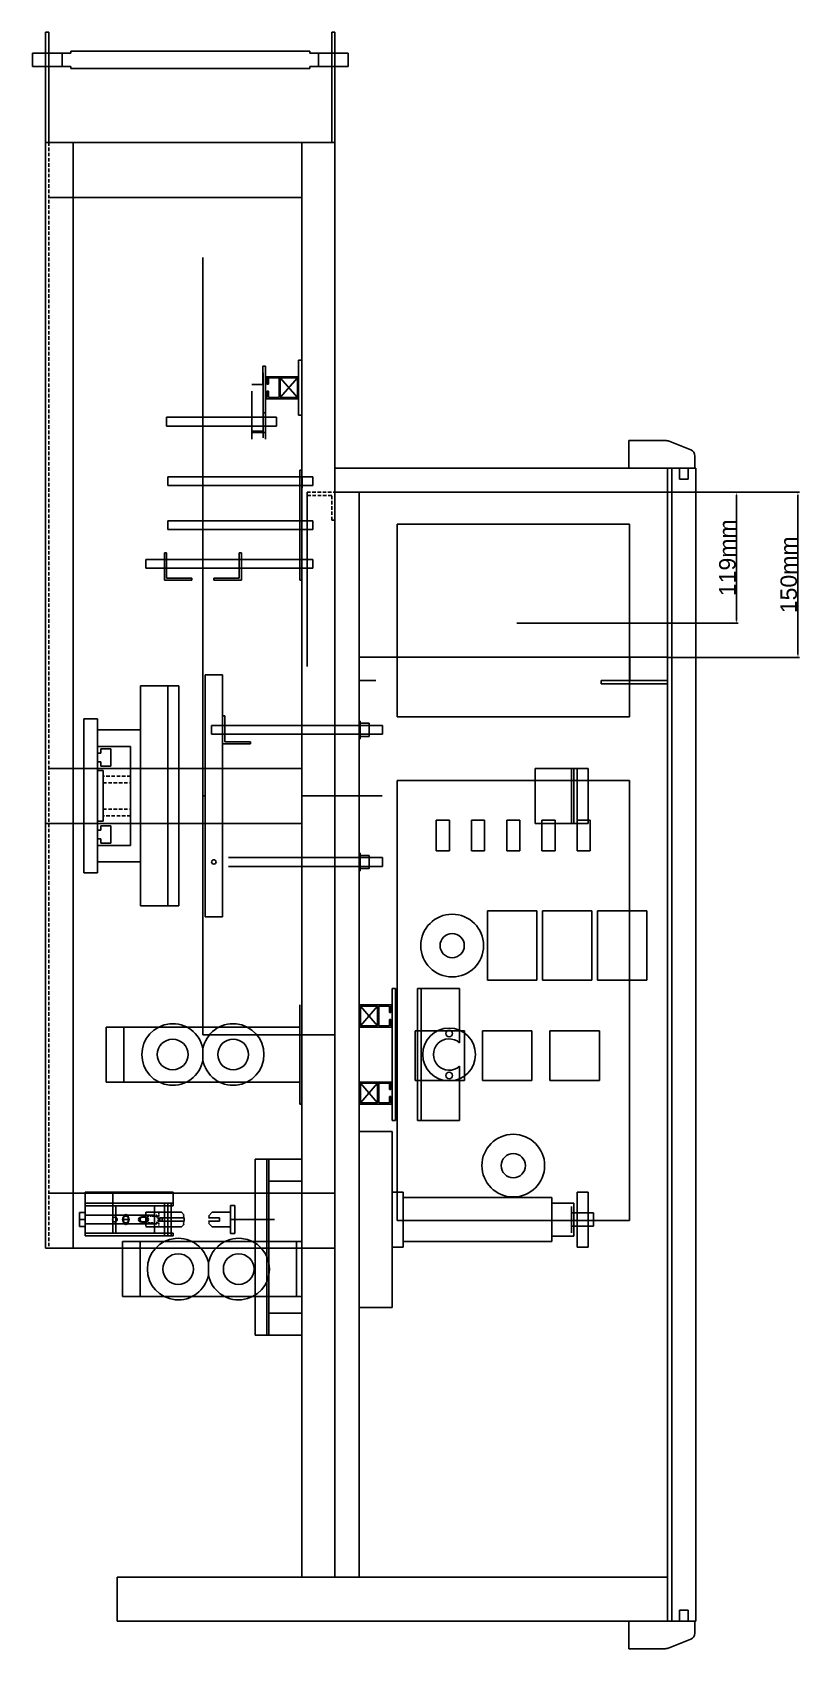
# Model space of a CAD drawing. Header units: centimetres. Extents: x -10816 to 16897, y 31630 to 109107.
# Drawn here: x -4072 to -3375, y 31630 to 33099 of the extents above; entities that cross this region are included whole.
import ezdxf

# ---------------------------------------------------------------- set-up
doc = ezdxf.new("R2010")
doc.units = ezdxf.units.CM
doc.header["$LTSCALE"] = 0.5
doc.linetypes.add('DASHED2', pattern=[9.525, 6.35, -3.175])
doc.linetypes.add('TRAZOS2', pattern=[9.525, 6.35, -3.175])
doc.styles.get("Standard").update_dxf_attribs({"font": 'arial.ttf'})
doc.dimstyles.new('ISO-25', dxfattribs={"dimtxt": 15, "dimasz": 2.5, "dimexe": 1.25, "dimexo": 0.625, "dimtad": 1, "dimtxsty": 'Standard', "dimcen": 2.5, "dimclrd": 1, "dimclre": 1, "dimadec": 0, "dimazin": 0, "dimtfac": 1, "dimtmove": 0, "dimatfit": 3, "dimfxl": 1, "dimarcsym": 0})

msp = doc.modelspace()

# ---------------------------------------------------------------- blocks, each defined once
blk = doc.blocks.new('*D118')
at = {"color": 1, "lineweight": -2, "transparency": 16777216}
for p, q in [((-3494.1, 32680.9), (-3374.8, 32680.9)), ((-3376.1, 32678.4), (-3376.1, 32533.4)), ((-3494.1, 32530.9), (-3374.8, 32530.9))]:
    blk.add_line(p, q, dxfattribs=at)
at = {"color": 1, "transparency": 16777216}
for points in [[(-3376.5, 32678.4), (-3375.7, 32678.4), (-3376.1, 32680.9)], [(-3376.5, 32533.4), (-3375.7, 32533.4), (-3376.1, 32530.9)]]:
    blk.add_solid(points, dxfattribs=at)
at = {"layer": 'Defpoints', "color": 0, "transparency": 16777216}
for p in [(-3494.8, 32680.9), (-3494.8, 32530.9), (-3376.1, 32530.9)]:
    blk.add_point(p, dxfattribs=at)
at = {"color": 0, "transparency": 16777216, "insert": (-3384.4, 32605.9), "char_height": 15, "attachment_point": 5, "rotation": 90}
blk.add_mtext('150mm', dxfattribs=at)
blk = doc.blocks.new('*D119')
at = {"color": 1, "lineweight": -2, "transparency": 16777216}
for p, q in [((-3494.1, 32680.9), (-3430.5, 32680.9)), ((-3431.8, 32678.4), (-3431.8, 32564.4)), ((-3494.1, 32561.9), (-3430.5, 32561.9))]:
    blk.add_line(p, q, dxfattribs=at)
at = {"color": 1, "transparency": 16777216}
for points in [[(-3432.2, 32678.4), (-3431.4, 32678.4), (-3431.8, 32680.9)], [(-3432.2, 32564.4), (-3431.4, 32564.4), (-3431.8, 32561.9)]]:
    blk.add_solid(points, dxfattribs=at)
at = {"layer": 'Defpoints', "color": 0, "transparency": 16777216}
for p in [(-3494.8, 32680.9), (-3494.8, 32561.9), (-3431.8, 32561.9)]:
    blk.add_point(p, dxfattribs=at)
at = {"color": 0, "transparency": 16777216, "insert": (-3440.1, 32621.4), "char_height": 15, "attachment_point": 5, "rotation": 90}
blk.add_mtext('119mm', dxfattribs=at)

# ---------------------------------------------------------------- dimensions: what is measured, and where the dimension line sits
for base, p2, picture, middle in [((-3376.092, 32530.938), (-3494.761, 32530.938), '*D118', (-3384.376, 32605.938)), ((-3431.772, 32561.938), (-3494.761, 32561.938), '*D119', (-3440.055, 32621.438))]:
    dim = msp.add_linear_dim(base=base, p1=(-3494.761, 32680.938), p2=p2, angle=90, dimstyle='ISO-25', override={"dimpost": 'mm'})
    dim.commit()
    dim.dimension.update_dxf_attribs({"geometry": picture, "text_midpoint": middle})

# ---------------------------------------------------------------- linework, layer by layer
for p, q in [((-4059.761, 32998.938), (-4059.761, 33098.938)), ((-4059.761, 33098.938), (-4056.761, 33098.938)), ((-4056.761, 33098.938), (-4056.761, 32998.938)), ((-4056.761, 33098.938), (-4056.761, 33073.938)), ((-3796.761, 33098.938), (-3799.761, 33098.938)), ((-3799.761, 33098.938), (-3799.761, 32998.938)), ((-3796.761, 32998.938), (-3796.761, 33098.938)), ((-4036.811, 33081.938), (-3819.761, 33081.938)), ((-4036.761, 33081.938), (-4036.761, 33081.938)), ((-4036.761, 33081.938), (-4036.761, 33079.938)), ((-3819.761, 33081.938), (-3819.761, 33079.938)), ((-4071.761, 33067.938), (-4071.761, 33079.938)), ((-4036.761, 33079.938), (-4071.761, 33079.938)), ((-4071.761, 33079.938), (-4071.761, 33067.938)), ((-4071.761, 33067.938), (-4036.761, 33067.938)), ((-4036.761, 33079.938), (-4044.761, 33079.938)), ((-4044.761, 33079.938), (-4044.761, 33067.938)), ((-4036.761, 33067.938), (-4036.761, 33065.938)), ((-3819.761, 33079.938), (-3784.761, 33079.938)), ((-3819.761, 33079.938), (-3811.761, 33079.938)), ((-3784.761, 33067.938), (-3819.761, 33067.938)), ((-3819.761, 33067.938), (-3819.761, 33065.938)), ((-3811.761, 33079.938), (-3811.761, 33067.938)), ((-3796.761, 33079.938), (-3796.761, 33067.938)), ((-3796.761, 33067.938), (-3796.761, 33073.938)), ((-3784.761, 33079.938), (-3784.761, 33067.938)), ((-3784.761, 33079.938), (-3784.761, 33067.938)), ((-3819.761, 33065.938), (-4036.761, 33065.938)), ((-4059.761, 32998.938), (-4059.761, 31993.938)), ((-3796.761, 32998.938), (-4059.761, 32998.938)), ((-4036.761, 32998.938), (-4056.761, 32998.938)), ((-4034.761, 31993.938), (-4034.761, 32998.938)), ((-4029.261, 32998.938), (-3804.261, 32998.938)), ((-3796.761, 32998.938), (-3896.761, 32998.938)), ((-3826.761, 32998.938), (-3826.761, 31694.938)), ((-3796.761, 32998.938), (-3796.761, 31694.938)), ((-4056.761, 32948.938), (-3826.761, 32948.938)), ((-3916.761, 32187.938), (-3916.761, 32894.277)), ((-3862.258, 32795.558), (-3859.858, 32795.558)), ((-3862.258, 32795.558), (-3862.258, 32778.938)), ((-3862.161, 32730.508), (-3862.161, 32789.558)), ((-3859.858, 32795.558), (-3859.858, 32785.938)), ((-3859.858, 32795.558), (-3859.858, 32775.938)), ((-3859.761, 32789.558), (-3859.761, 32729.098)), ((-3826.858, 32800.938), (-3829.858, 32800.938)), ((-3829.858, 32800.938), (-3829.858, 32750.938)), ((-3826.858, 32750.938), (-3826.858, 32800.938)), ((-3862.258, 32778.938), (-3872.458, 32778.938)), ((-3859.858, 32785.938), (-3829.858, 32785.938)), ((-3859.858, 32784.838), (-3859.858, 32785.938)), ((-3859.858, 32785.938), (-3842.896, 32785.938)), ((-3858.558, 32784.838), (-3859.858, 32784.838)), ((-3859.858, 32784.838), (-3858.558, 32784.838)), ((-3858.558, 32784.838), (-3858.558, 32779.158)), ((-3858.558, 32779.158), (-3857.308, 32779.158)), ((-3847.558, 32784.838), (-3857.308, 32784.838)), ((-3857.308, 32779.158), (-3857.308, 32784.838)), ((-3847.558, 32767.038), (-3847.558, 32784.838)), ((-3830.958, 32784.838), (-3846.458, 32784.838)), ((-3830.958, 32784.838), (-3846.458, 32784.838)), ((-3846.458, 32784.838), (-3846.458, 32767.038)), ((-3846.458, 32767.038), (-3830.958, 32784.838)), ((-3830.958, 32767.038), (-3846.458, 32784.838)), ((-3830.958, 32767.038), (-3830.958, 32784.838)), ((-3829.858, 32785.938), (-3829.858, 32765.938)), ((-3872.361, 32729.098), (-3872.361, 32772.938)), ((-3858.558, 32767.038), (-3859.858, 32767.038)), ((-3859.858, 32767.038), (-3858.558, 32767.038)), ((-3859.858, 32765.938), (-3859.858, 32767.038)), ((-3829.858, 32765.938), (-3859.858, 32765.938)), ((-3858.558, 32767.038), (-3858.558, 32772.718)), ((-3858.558, 32772.718), (-3857.308, 32772.718)), ((-3857.308, 32772.718), (-3857.308, 32767.038)), ((-3847.558, 32767.038), (-3857.308, 32767.038)), ((-3846.458, 32765.938), (-3847.558, 32765.938)), ((-3830.958, 32767.038), (-3846.458, 32767.038)), ((-3829.858, 32765.938), (-3844.858, 32765.938)), ((-3829.858, 32765.938), (-3830.958, 32765.938)), ((-3949.858, 32741.098), (-3949.858, 32749.098)), ((-3949.858, 32749.098), (-3849.858, 32749.098)), ((-3872.458, 32735.098), (-3872.458, 32751.188)), ((-3859.858, 32753.128), (-3862.258, 32753.128)), ((-3859.858, 32735.098), (-3859.858, 32753.128)), ((-3859.858, 32735.098), (-3859.858, 32745.098)), ((-3849.858, 32749.098), (-3849.858, 32741.098)), ((-3849.858, 32745.098), (-3849.858, 32741.098)), ((-3829.858, 32750.938), (-3826.858, 32750.938)), ((-3849.858, 32741.098), (-3949.858, 32741.098)), ((-3872.458, 32735.098), (-3872.458, 32736.508)), ((-3872.458, 32736.508), (-3862.258, 32736.508)), ((-3859.858, 32735.098), (-3872.458, 32735.098)), ((-3859.858, 32735.098), (-3862.258, 32735.098)), ((-3529.761, 32702.938), (-3529.761, 32727.938)), ((-3496.687, 32727.938), (-3529.761, 32727.938)), ((-3473.533, 32719.446), (-3492.973, 32727.222)), ((-3828.761, 32600.938), (-3828.761, 32700.938)), ((-3828.761, 32700.938), (-3826.761, 32700.938)), ((-3826.761, 32700.938), (-3826.761, 32600.938)), ((-3796.761, 32680.938), (-3796.761, 32702.938)), ((-3796.761, 32702.938), (-3494.761, 32702.938)), ((-3469.761, 32702.938), (-3529.761, 32702.938)), ((-3494.761, 32702.938), (-3494.761, 32680.938)), ((-3469.761, 32702.938), (-3494.761, 32702.938)), ((-3479.761, 32702.938), (-3490.761, 32702.938)), ((-3490.761, 32702.938), (-3490.761, 31654.938)), ((-3479.761, 32702.938), (-3483.761, 32702.938)), ((-3483.761, 32702.938), (-3483.761, 32692.938)), ((-3469.761, 32702.938), (-3479.761, 32702.938)), ((-3468.761, 32702.938), (-3479.761, 32702.938)), ((-3475.761, 32692.938), (-3475.761, 32702.938)), ((-3469.761, 32713.875), (-3469.761, 32702.938)), ((-3468.761, 31654.938), (-3468.761, 32702.938)), ((-3816.761, 32694.938), (-3948.761, 32694.938)), ((-3948.761, 32694.938), (-3948.761, 32686.938)), ((-3816.761, 32686.938), (-3948.761, 32686.938)), ((-3916.858, 32686.938), (-3931.858, 32686.938)), ((-3826.664, 32694.938), (-3826.664, 32684.938)), ((-3816.761, 32694.938), (-3816.761, 32686.938)), ((-3796.761, 32694.938), (-3796.761, 32676.938)), ((-3483.761, 32692.938), (-3475.761, 32692.938)), ((-3822.161, 32677.938), (-3822.161, 32522.48)), ((-3796.761, 31694.938), (-3796.761, 32680.938)), ((-3774.761, 32680.938), (-3796.761, 32680.938)), ((-3494.761, 32680.938), (-3774.761, 32680.938)), ((-3774.761, 32680.938), (-3774.761, 31694.938)), ((-3774.761, 32680.938), (-3774.761, 32560.938)), ((-3774.761, 32680.938), (-3774.761, 32540.938)), ((-3494.761, 31694.938), (-3494.761, 32680.938)), ((-3828.761, 32660.938), (-3828.761, 32640.938)), ((-3828.761, 32660.938), (-3828.761, 32640.938)), ((-3816.761, 32654.938), (-3948.761, 32654.938)), ((-3948.761, 32646.938), (-3948.761, 32654.938)), ((-3816.761, 32646.938), (-3948.761, 32646.938)), ((-3816.761, 32654.938), (-3816.761, 32646.938)), ((-3740.261, 32476.938), (-3740.261, 32651.938)), ((-3740.261, 32651.938), (-3529.261, 32651.938)), ((-3529.261, 32651.938), (-3529.261, 32476.938)), ((-3816.761, 32619.938), (-3968.761, 32619.938)), ((-3968.761, 32611.938), (-3968.761, 32619.938)), ((-3816.761, 32611.938), (-3968.761, 32611.938)), ((-3949.761, 32625.938), (-3951.761, 32625.938)), ((-3951.761, 32625.938), (-3951.761, 32600.938)), ((-3949.761, 32602.938), (-3949.761, 32625.938)), ((-3883.761, 32602.938), (-3883.761, 32625.938)), ((-3883.761, 32625.938), (-3881.761, 32625.938)), ((-3881.761, 32625.938), (-3881.761, 32600.938)), ((-3828.761, 32600.938), (-3828.761, 32615.938)), ((-3816.761, 32619.938), (-3816.761, 32611.938)), ((-3951.761, 32600.938), (-3926.761, 32600.938)), ((-3926.761, 32602.938), (-3949.761, 32602.938)), ((-3926.761, 32600.938), (-3926.761, 32602.938)), ((-3906.761, 32600.938), (-3906.761, 32602.938)), ((-3906.761, 32602.938), (-3883.761, 32602.938)), ((-3881.761, 32600.938), (-3906.761, 32600.938)), ((-3826.761, 32600.938), (-3828.761, 32600.938)), ((-3494.761, 32576.938), (-3494.761, 32558.938)), ((-3494.761, 32561.938), (-3631.563, 32561.938)), ((-3494.761, 32543.938), (-3494.761, 32561.938)), ((-3494.761, 32543.938), (-3494.761, 32561.938)), ((-3494.761, 32543.938), (-3494.761, 32561.938)), ((-3774.761, 32540.938), (-3774.761, 32550.938)), ((-3774.761, 32530.938), (-3774.761, 32543.938)), ((-3774.761, 31694.938), (-3774.761, 32540.938)), ((-3774.761, 32540.938), (-3774.761, 32502.438)), ((-3494.761, 32530.938), (-3494.761, 32543.938)), ((-3826.761, 32525.438), (-3826.761, 32475.438)), ((-3774.761, 32532.188), (-3774.761, 32511.188)), ((-3774.761, 32530.938), (-3740.761, 32530.938)), ((-3494.761, 32530.938), (-3528.761, 32530.938)), ((-3528.761, 32530.938), (-3528.761, 32509.938)), ((-3914.761, 32514.938), (-3898.891, 32514.938)), ((-3914.761, 32294.938), (-3914.761, 32514.938)), ((-3898.891, 32514.938), (-3898.891, 32294.938)), ((-3774.761, 32502.438), (-3774.761, 32512.438)), ((-3774.761, 32509.938), (-3759.761, 32509.938)), ((-3494.761, 32509.938), (-3554.761, 32509.938)), ((-3554.761, 32509.938), (-3554.761, 32506.938)), ((-3494.761, 32509.938), (-3509.761, 32509.938)), ((-3494.761, 32506.938), (-3494.761, 32509.938)), ((-3973.513, 32504.938), (-3938.513, 32504.938)), ((-3826.761, 32475.438), (-3826.761, 32500.438)), ((-3774.761, 31694.938), (-3774.761, 32508.438)), ((-3774.761, 31694.938), (-3774.761, 32502.438)), ((-3554.761, 32506.938), (-3494.761, 32506.938)), ((-3494.761, 32484.78), (-3494.761, 32502.78)), ((-4025.113, 32474.938), (-4012.413, 32474.938)), ((-4025.113, 32334.938), (-4025.113, 32474.938)), ((-4025.113, 32474.938), (-4025.113, 32464.938)), ((-4012.413, 32474.938), (-4012.413, 32334.938)), ((-4012.413, 32464.938), (-3973.513, 32464.938)), ((-3973.513, 32404.938), (-3973.513, 32464.938)), ((-3753.461, 32468.938), (-3908.891, 32468.938)), ((-3908.891, 32468.938), (-3908.891, 32460.938)), ((-3898.891, 32477.638), (-3898.891, 32452.238)), ((-3896.891, 32477.638), (-3898.891, 32477.638)), ((-3896.891, 32454.238), (-3896.891, 32477.638)), ((-3773.761, 32472.938), (-3774.761, 32472.938)), ((-3774.761, 32472.938), (-3774.761, 32464.938)), ((-3774.761, 32468.938), (-3774.761, 32460.938)), ((-3774.761, 32464.938), (-3774.761, 32456.938)), ((-3773.761, 32456.938), (-3773.761, 32472.938)), ((-3773.761, 32464.938), (-3773.761, 32470.938)), ((-3773.761, 32470.938), (-3765.761, 32470.938)), ((-3773.761, 32458.938), (-3773.761, 32464.938)), ((-3765.761, 32470.938), (-3765.761, 32458.938)), ((-3753.461, 32460.938), (-3753.461, 32468.938)), ((-3529.261, 32476.938), (-3740.261, 32476.938)), ((-3494.761, 32469.938), (-3494.761, 32456.938)), ((-3908.891, 32460.938), (-3753.461, 32460.938)), ((-3898.891, 32452.238), (-3873.491, 32452.238)), ((-3873.491, 32454.238), (-3896.891, 32454.238)), ((-3873.491, 32452.238), (-3873.491, 32454.238)), ((-3774.761, 32456.938), (-3773.761, 32456.938)), ((-3765.761, 32458.938), (-3773.761, 32458.938)), ((-3982.413, 32449.938), (-4012.413, 32449.938)), ((-4012.413, 32449.938), (-4012.413, 32448.838)), ((-4012.413, 32448.838), (-4012.413, 32443.938)), ((-4012.413, 32443.938), (-4009.413, 32443.938)), ((-4012.413, 32431.038), (-4012.413, 32435.938)), ((-4012.413, 32435.938), (-4009.413, 32435.938)), ((-4000.413, 32447.838), (-4009.413, 32447.838)), ((-4009.413, 32443.938), (-4009.413, 32447.838)), ((-4009.413, 32435.938), (-4009.413, 32432.038)), ((-4000.413, 32447.838), (-4000.413, 32432.038)), ((-3999.013, 32449.938), (-4000.113, 32449.938)), ((-3982.413, 32449.938), (-3997.413, 32449.938)), ((-3982.413, 32449.938), (-3983.513, 32449.938)), ((-3982.413, 32429.938), (-3982.413, 32449.938)), ((-3796.761, 32441.938), (-3796.761, 32216.938)), ((-3494.761, 32348.938), (-3494.761, 32438.938)), ((-4056.761, 32429.938), (-3826.761, 32429.938)), ((-4012.413, 32431.038), (-4012.413, 32427.938)), ((-4012.413, 32427.938), (-4007.413, 32427.938)), ((-4000.413, 32432.038), (-4009.413, 32432.038)), ((-4007.413, 32427.938), (-4007.413, 32381.938)), ((-4007.413, 32422.938), (-4007.413, 32416.938)), ((-3982.413, 32379.938), (-3982.413, 32429.938)), ((-3982.413, 32429.938), (-3982.413, 32422.938)), ((-3826.761, 32429.938), (-3826.761, 32379.938)), ((-4007.413, 32400.938), (-4007.413, 32408.938)), ((-3740.261, 32018.938), (-3740.261, 32418.938)), ((-3740.261, 32418.938), (-3529.261, 32418.938)), ((-3529.261, 32018.938), (-3529.261, 32418.938)), ((-4007.413, 32386.938), (-4007.413, 32392.938)), ((-3982.413, 32404.938), (-3982.413, 32400.938)), ((-3916.761, 32404.938), (-3914.761, 32404.938)), ((-3914.761, 32404.938), (-3914.761, 32391.749)), ((-3826.761, 32379.938), (-3826.761, 32404.938)), ((-3826.761, 32404.938), (-3754.002, 32404.938)), ((-3826.761, 32394.938), (-3826.761, 32344.938)), ((-3754.002, 32404.938), (-3796.761, 32404.938)), ((-3826.761, 32379.938), (-4059.761, 32379.938)), ((-4012.413, 32381.938), (-4007.413, 32381.938)), ((-4012.413, 32378.838), (-4012.413, 32381.938)), ((-4012.413, 32378.838), (-4012.413, 32373.938)), ((-4000.413, 32377.838), (-4009.413, 32377.838)), ((-4009.413, 32373.938), (-4009.413, 32377.838)), ((-4000.413, 32362.038), (-4000.413, 32377.838)), ((-3982.413, 32379.938), (-3982.413, 32386.938)), ((-3982.413, 32379.938), (-3982.413, 32359.938)), ((-3704.761, 32382.938), (-3692.761, 32382.938)), ((-3704.761, 32354.938), (-3704.761, 32382.938)), ((-3692.761, 32382.938), (-3692.761, 32354.938)), ((-3672.761, 32382.938), (-3660.761, 32382.938)), ((-3672.761, 32354.938), (-3672.761, 32382.938)), ((-3660.761, 32382.938), (-3660.761, 32354.938)), ((-3640.761, 32382.938), (-3628.761, 32382.938)), ((-3640.761, 32354.938), (-3640.761, 32382.938)), ((-3628.761, 32382.938), (-3628.761, 32354.938)), ((-3596.761, 32382.938), (-3608.761, 32382.938)), ((-3608.761, 32382.938), (-3608.761, 32354.938)), ((-3596.761, 32354.938), (-3596.761, 32382.938)), ((-3564.761, 32382.938), (-3576.761, 32382.938)), ((-3576.761, 32382.938), (-3576.761, 32354.938)), ((-3564.761, 32354.938), (-3564.761, 32382.938)), ((-4012.413, 32373.938), (-4009.413, 32373.938)), ((-4012.413, 32361.038), (-4012.413, 32365.938)), ((-4012.413, 32365.938), (-4009.413, 32365.938)), ((-4009.413, 32365.938), (-4009.413, 32362.038)), ((-4012.413, 32359.938), (-4012.413, 32361.038)), ((-3982.413, 32359.938), (-4012.413, 32359.938)), ((-4000.413, 32362.038), (-4009.413, 32362.038)), ((-3999.013, 32359.938), (-4000.113, 32359.938)), ((-3982.413, 32359.938), (-3997.413, 32359.938)), ((-3982.413, 32359.938), (-3983.513, 32359.938)), ((-3753.461, 32348.938), (-3893.461, 32348.938)), ((-3773.761, 32352.938), (-3774.761, 32352.938)), ((-3774.761, 32352.938), (-3774.761, 32344.938)), ((-3774.761, 32348.938), (-3774.761, 32340.938)), ((-3773.761, 32336.938), (-3773.761, 32352.938)), ((-3773.761, 32344.938), (-3773.761, 32350.938)), ((-3773.761, 32350.938), (-3765.761, 32350.938)), ((-3765.761, 32350.938), (-3765.761, 32338.938)), ((-3753.461, 32340.938), (-3753.461, 32348.938)), ((-3692.761, 32354.938), (-3704.761, 32354.938)), ((-3660.761, 32354.938), (-3672.761, 32354.938)), ((-3628.761, 32354.938), (-3640.761, 32354.938)), ((-3608.761, 32354.938), (-3596.761, 32354.938)), ((-3576.761, 32354.938), (-3564.761, 32354.938)), ((-4012.413, 32334.938), (-4025.113, 32334.938)), ((-4012.413, 32334.938), (-4012.413, 32344.938)), ((-4012.413, 32344.938), (-3973.513, 32344.938)), ((-3893.461, 32340.938), (-3753.461, 32340.938)), ((-3774.761, 32344.938), (-3774.761, 32336.938)), ((-3774.761, 32336.938), (-3773.761, 32336.938)), ((-3773.761, 32338.938), (-3773.761, 32344.938)), ((-3765.761, 32338.938), (-3773.761, 32338.938)), ((-3973.513, 32304.938), (-3938.513, 32304.938)), ((-3494.761, 32269.938), (-3494.761, 32309.938)), ((-3898.891, 32294.938), (-3914.761, 32294.938)), ((-3658.261, 32300.438), (-3658.261, 32237.438)), ((-3613.261, 32300.438), (-3658.261, 32300.438)), ((-3613.261, 32237.438), (-3613.261, 32300.438)), ((-3608.261, 32300.438), (-3608.261, 32237.438)), ((-3563.261, 32300.438), (-3608.261, 32300.438)), ((-3563.261, 32237.438), (-3563.261, 32300.438)), ((-3558.261, 32300.438), (-3558.261, 32237.438)), ((-3513.261, 32300.438), (-3558.261, 32300.438)), ((-3513.261, 32237.438), (-3513.261, 32300.438)), ((-3658.261, 32237.438), (-3613.261, 32237.438)), ((-3608.261, 32237.438), (-3563.261, 32237.438)), ((-3558.261, 32237.438), (-3513.261, 32237.438)), ((-3828.761, 32169.938), (-3828.761, 32214.938)), ((-3826.761, 32214.938), (-3826.761, 32124.938)), ((-3988.761, 32194.938), (-4004.761, 32194.938)), ((-4004.761, 32194.938), (-4004.761, 32144.938)), ((-3828.761, 32194.938), (-3988.761, 32194.938)), ((-3988.761, 32194.938), (-3988.761, 32144.938)), ((-3796.761, 32187.938), (-3916.761, 32187.938)), ((-3864.261, 32194.938), (-3828.761, 32194.938)), ((-3828.761, 32144.938), (-3828.761, 32194.938)), ((-3826.761, 32194.938), (-3826.761, 32144.938)), ((-3724.011, 32191.438), (-3679.011, 32191.438)), ((-3724.011, 32146.438), (-3724.011, 32191.438)), ((-3679.011, 32191.438), (-3679.011, 32146.438)), ((-3662.761, 32191.438), (-3617.761, 32191.438)), ((-3662.761, 32146.438), (-3662.761, 32191.438)), ((-3617.761, 32191.438), (-3617.761, 32146.438)), ((-3556.511, 32191.438), (-3601.511, 32191.438)), ((-3601.511, 32191.438), (-3601.511, 32146.438)), ((-3556.511, 32146.438), (-3556.511, 32191.438)), ((-3916.761, 32175.205), (-3916.761, 32164.67)), ((-3828.761, 32124.938), (-3828.761, 32169.938)), ((-3826.761, 32144.938), (-3826.761, 32169.938)), ((-3796.761, 32166.938), (-3796.761, 32091.938)), ((-4004.761, 32144.938), (-3988.761, 32144.938)), ((-3828.761, 32144.938), (-3988.761, 32144.938)), ((-3828.761, 32144.938), (-3864.261, 32144.938)), ((-3679.011, 32146.438), (-3724.011, 32146.438)), ((-3617.761, 32146.438), (-3662.761, 32146.438)), ((-3601.511, 32146.438), (-3556.511, 32146.438)), ((-3826.761, 32124.938), (-3828.761, 32124.938)), ((-3744.761, 32099.938), (-3774.761, 32099.938)), ((-3744.761, 31939.938), (-3744.761, 32099.938)), ((-3494.761, 32103.938), (-3494.761, 32085.938)), ((-3494.761, 32085.938), (-3494.761, 32035.938)), ((-3856.761, 32074.938), (-3869.261, 32074.938)), ((-3869.261, 32074.938), (-3869.261, 31914.938)), ((-3858.761, 32074.938), (-3856.761, 32074.938)), ((-3856.761, 32074.938), (-3858.761, 32074.938)), ((-3858.761, 32074.938), (-3858.761, 31914.938)), ((-3856.761, 32074.938), (-3826.761, 32074.938)), ((-3856.761, 32054.938), (-3856.761, 32074.938)), ((-3856.761, 32074.938), (-3856.761, 31914.938)), ((-3826.761, 32074.938), (-3826.761, 32054.938)), ((-3826.761, 32054.938), (-3856.761, 32054.938)), ((-3826.761, 32054.938), (-3826.761, 31984.938)), ((-4056.761, 32043.938), (-3796.761, 32043.938)), ((-3826.761, 32044.938), (-3826.761, 31994.938)), ((-3796.761, 32041.938), (-3796.761, 31966.938)), ((-3744.761, 32044.938), (-3744.761, 31994.938)), ((-3744.761, 32044.938), (-3734.761, 32044.938)), ((-3734.761, 32044.938), (-3734.761, 31994.938)), ((-3599.761, 32039.938), (-3734.761, 32039.938)), ((-3734.761, 32039.938), (-3734.761, 31999.938)), ((-3599.761, 32019.938), (-3599.761, 32039.938)), ((-4028.761, 32026.238), (-4028.761, 32013.638)), ((-4023.761, 32026.238), (-4028.761, 32026.238)), ((-4028.761, 32026.238), (-4028.761, 32019.938)), ((-4023.761, 32013.638), (-4023.761, 32026.238)), ((-3936.311, 32026.538), (-3968.761, 32026.538)), ((-3951.761, 32034.738), (-3951.761, 32032.338)), ((-3951.761, 32005.138), (-3951.761, 32034.738)), ((-3948.761, 32034.738), (-3948.761, 32005.138)), ((-3945.761, 32034.738), (-3945.761, 32032.338)), ((-3945.761, 32005.138), (-3945.761, 32034.738)), ((-3934.611, 32024.838), (-3933.761, 32023.988)), ((-3908.361, 32026.538), (-3891.761, 32026.538)), ((-3891.761, 32019.938), (-3891.761, 32032.638)), ((-3891.761, 32032.638), (-3887.761, 32032.638)), ((-3891.761, 32026.538), (-3891.761, 32013.338)), ((-3887.761, 32007.238), (-3887.761, 32032.638)), ((-3599.761, 32034.938), (-3599.761, 32004.938)), ((-3599.761, 32034.938), (-3579.661, 32034.938)), ((-3581.761, 32031.938), (-3581.761, 32007.938)), ((-3581.761, 32025.938), (-3561.761, 32025.938)), ((-3579.661, 32034.938), (-3579.661, 32018.938)), ((-3561.761, 32025.938), (-3561.761, 32013.907)), ((-4028.761, 32019.938), (-4023.761, 32019.938)), ((-4028.761, 32013.638), (-4023.761, 32013.638)), ((-4023.761, 32019.938), (-4023.761, 32023.938)), ((-4023.761, 32023.938), (-3960.761, 32023.938)), ((-4023.761, 32015.938), (-4023.761, 32019.938)), ((-3960.761, 32015.938), (-4023.761, 32015.938)), ((-3988.861, 32019.938), (-3984.661, 32019.938)), ((-3936.311, 32013.338), (-3968.761, 32013.338)), ((-3960.761, 32023.938), (-3960.761, 32015.938)), ((-3955.761, 32021.438), (-3955.761, 32018.438)), ((-3955.761, 32018.438), (-3955.761, 32021.438)), ((-3955.761, 32021.438), (-3934.611, 32021.438)), ((-3934.611, 32018.438), (-3955.761, 32018.438)), ((-3953.761, 32021.438), (-3953.761, 32018.438)), ((-3933.761, 32021.438), (-3953.761, 32021.438)), ((-3953.761, 32021.438), (-3948.761, 32021.438)), ((-3953.761, 32018.438), (-3933.761, 32018.438)), ((-3948.761, 32021.438), (-3948.761, 32018.438)), ((-3934.611, 32023.138), (-3933.761, 32023.988)), ((-3934.611, 32023.138), (-3933.761, 32022.288)), ((-3934.611, 32021.438), (-3933.761, 32022.288)), ((-3934.611, 32018.438), (-3933.761, 32017.588)), ((-3934.611, 32016.738), (-3933.761, 32017.588)), ((-3934.611, 32016.738), (-3933.761, 32015.888)), ((-3934.611, 32015.038), (-3933.761, 32015.888)), ((-3933.761, 32018.438), (-3933.761, 32021.438)), ((-3911.761, 32023.138), (-3910.911, 32023.988)), ((-3911.761, 32023.138), (-3910.911, 32022.288)), ((-3911.761, 32021.438), (-3910.911, 32022.288)), ((-3911.761, 32021.438), (-3901.761, 32021.438)), ((-3911.761, 32018.438), (-3901.761, 32018.438)), ((-3911.761, 32018.438), (-3910.911, 32017.588)), ((-3911.761, 32016.738), (-3910.911, 32017.588)), ((-3911.761, 32016.738), (-3910.911, 32015.888)), ((-3908.361, 32013.338), (-3891.761, 32013.338)), ((-3901.761, 32021.438), (-3901.761, 32018.438)), ((-3901.761, 32018.438), (-3901.761, 32021.438)), ((-3891.761, 32019.938), (-3891.761, 32007.238)), ((-3891.761, 32019.938), (-3851.761, 32019.938)), ((-3529.261, 32018.938), (-3740.261, 32018.938)), ((-3599.761, 31999.938), (-3599.761, 32019.938)), ((-3561.761, 32013.907), (-3581.761, 32013.938)), ((-3579.761, 32004.938), (-3579.761, 32019.938)), ((-3973.761, 31999.938), (-3989.761, 31999.938)), ((-3989.761, 31999.938), (-3989.761, 31949.938)), ((-3826.761, 31999.938), (-3973.761, 31999.938)), ((-3973.761, 31999.938), (-3973.761, 31949.938)), ((-3891.761, 32007.238), (-3887.761, 32007.238)), ((-3831.761, 31949.938), (-3831.761, 31999.938)), ((-3831.761, 31999.938), (-3826.761, 31999.938)), ((-3826.761, 31999.938), (-3826.761, 31949.938)), ((-3744.761, 31994.938), (-3734.761, 31994.938)), ((-3734.761, 31999.938), (-3599.761, 31999.938)), ((-3599.761, 32004.938), (-3579.761, 32004.938)), ((-3796.761, 31993.938), (-4059.761, 31993.938)), ((-3911.761, 31980.205), (-3911.761, 31969.67)), ((-3989.761, 31949.938), (-3973.761, 31949.938)), ((-3826.761, 31949.938), (-3973.761, 31949.938)), ((-3826.761, 31949.938), (-3831.761, 31949.938)), ((-3774.761, 31939.938), (-3744.761, 31939.938)), ((-3826.761, 31934.938), (-3856.761, 31934.938)), ((-3856.761, 31934.938), (-3856.761, 31914.938)), ((-3826.761, 31914.938), (-3826.761, 31934.938)), ((-3869.261, 31914.938), (-3858.761, 31914.938)), ((-3856.761, 31914.938), (-3858.761, 31914.938)), ((-3858.761, 31914.938), (-3856.761, 31914.938)), ((-3856.761, 31914.938), (-3826.761, 31914.938)), ((-3826.761, 31914.938), (-3826.761, 31904.938)), ((-3796.761, 31694.938), (-3796.761, 31869.938)), ((-3494.761, 31694.938), (-3994.761, 31694.938)), ((-3994.761, 31694.938), (-3994.761, 31654.938)), ((-3826.761, 31694.938), (-3796.761, 31694.938)), ((-3774.761, 31694.938), (-3796.761, 31694.938)), ((-3494.761, 31654.938), (-3494.761, 31694.938)), ((-3483.761, 31654.938), (-3483.761, 31664.938)), ((-3483.761, 31664.938), (-3475.761, 31664.938)), ((-3475.761, 31664.938), (-3475.761, 31654.938)), ((-3994.761, 31654.938), (-3494.761, 31654.938)), ((-3469.761, 31654.938), (-3529.761, 31654.938)), ((-3529.761, 31654.938), (-3529.761, 31629.938)), ((-3469.761, 31654.938), (-3494.761, 31654.938)), ((-3490.761, 31654.938), (-3468.761, 31654.938)), ((-3479.761, 31654.938), (-3490.761, 31654.938)), ((-3479.761, 31654.938), (-3483.761, 31654.938)), ((-3469.761, 31654.938), (-3479.761, 31654.938)), ((-3468.761, 31654.938), (-3479.761, 31654.938)), ((-3469.761, 31644), (-3469.761, 31654.938)), ((-3496.687, 31629.938), (-3529.761, 31629.938)), ((-3473.533, 31638.429), (-3492.973, 31630.653))]:
    msp.add_line(p, q)
at = {"linetype": 'DASHED2'}
for p, q in [((-4056.761, 32998.938), (-4056.761, 31993.938)), ((-3822.161, 32677.938), (-3822.161, 32680.938)), ((-3822.161, 32680.938), (-3796.761, 32680.938)), ((-3799.761, 32677.938), (-3822.161, 32677.938)), ((-3799.761, 32655.538), (-3799.761, 32677.938)), ((-3796.761, 32680.938), (-3796.761, 32655.938)), ((-3796.761, 32680.938), (-3796.761, 32655.538)), ((-3796.761, 32655.538), (-3799.761, 32655.538)), ((-3982.413, 32422.938), (-4007.413, 32422.938)), ((-4007.413, 32416.938), (-3982.413, 32416.938)), ((-4007.413, 32392.938), (-3982.413, 32392.938)), ((-3982.413, 32386.938), (-4007.413, 32386.938))]:
    msp.add_line(p, q, dxfattribs=at)
at = {"color": 6}
msp.add_line((-3774.761, 32530.938), (-3494.761, 32530.938), dxfattribs=at)
at = {"ltscale": 0.5}
for p, q in [((-3973.513, 32304.938), (-3973.513, 32504.938)), ((-3948.513, 32504.938), (-3948.513, 32304.938)), ((-3938.513, 32304.938), (-3938.513, 32504.938)), ((-3933.761, 32023.988), (-3936.311, 32026.538)), ((-3911.761, 32023.138), (-3908.361, 32026.538)), ((-3933.761, 32015.888), (-3936.311, 32013.338)), ((-3911.761, 32016.738), (-3908.361, 32013.338))]:
    msp.add_line(p, q, dxfattribs=at)
at = {"color": 242, "true_color": 0xcd2027}
for p, q in [((-3982.413, 32429.938), (-3982.413, 32379.938)), ((-3998.761, 32044.938), (-3998.761, 32007.538)), ((-4023.761, 32032.338), (-4023.761, 32034.738)), ((-3998.761, 32032.338), (-4023.761, 32032.338)), ((-4023.761, 32032.338), (-4023.761, 32005.138))]:
    msp.add_line(p, q, dxfattribs=at)
at = {"color": 114, "true_color": 0x139b48}
for p, q in [((-3576.761, 32429.938), (-3614.761, 32429.938)), ((-3614.761, 32429.938), (-3614.761, 32379.938)), ((-3579.661, 32379.938), (-3579.661, 32429.938)), ((-3614.761, 32379.938), (-3576.761, 32379.938))]:
    msp.add_line(p, q, dxfattribs=at)
at = {"color": 146, "true_color": 0x105689}
for p, q in [((-3581.761, 32379.938), (-3581.761, 32429.938)), ((-3988.861, 32022.338), (-3988.861, 32017.538)), ((-3984.661, 32022.338), (-3984.661, 32017.538)), ((-3968.361, 32022.038), (-3973.161, 32022.038)), ((-3968.361, 32017.838), (-3973.161, 32017.838))]:
    msp.add_line(p, q, dxfattribs=at)
at = {"color": 240, "true_color": 0xed1f24}
for p, q in [((-3576.761, 32429.938), (-3566.761, 32429.938)), ((-3576.761, 32379.938), (-3576.761, 32429.938)), ((-3566.761, 32429.938), (-3566.761, 32379.938)), ((-3566.761, 32379.938), (-3576.761, 32379.938)), ((-3943.761, 32044.938), (-4023.761, 32044.938)), ((-4023.761, 32044.938), (-4023.761, 32032.338)), ((-3943.761, 32032.338), (-3943.761, 32044.938)), ((-3576.761, 32044.938), (-3566.761, 32044.938)), ((-3576.761, 31994.938), (-3576.761, 32044.938)), ((-3566.761, 32044.938), (-3566.761, 31994.938)), ((-4023.761, 32034.738), (-3943.761, 32034.738)), ((-4023.761, 32032.338), (-3943.761, 32032.338)), ((-3943.761, 32034.738), (-3948.761, 32034.738)), ((-4023.761, 32007.538), (-3943.761, 32007.538)), ((-4023.761, 32005.138), (-3943.761, 32005.138)), ((-3943.761, 32007.538), (-3943.761, 32005.138)), ((-3566.761, 31994.938), (-3576.761, 31994.938))]:
    msp.add_line(p, q, dxfattribs=at)
at = {"color": 1}
for p, q in [((-3744.761, 32229.938), (-3744.761, 32109.938)), ((-3741.761, 32229.938), (-3744.761, 32229.938)), ((-3741.761, 32109.938), (-3741.761, 32229.938)), ((-3721.761, 32109.938), (-3721.761, 32229.938)), ((-3721.761, 32229.938), (-3718.541, 32229.938)), ((-3683.561, 32229.938), (-3721.761, 32229.938)), ((-3718.541, 32229.938), (-3718.541, 32109.938)), ((-3683.561, 32180.559), (-3683.561, 32229.938)), ((-3774.761, 32214.938), (-3744.761, 32214.938)), ((-3774.761, 32194.938), (-3774.761, 32214.938)), ((-3774.761, 32214.938), (-3759.761, 32214.938)), ((-3774.761, 32214.938), (-3773.661, 32214.938)), ((-3773.661, 32213.838), (-3773.661, 32196.038)), ((-3773.661, 32213.838), (-3758.161, 32213.838)), ((-3758.161, 32213.838), (-3773.661, 32196.038)), ((-3773.661, 32213.838), (-3758.161, 32196.038)), ((-3758.161, 32214.938), (-3757.061, 32214.938)), ((-3758.161, 32196.038), (-3758.161, 32213.838)), ((-3757.061, 32213.838), (-3757.061, 32196.038)), ((-3757.061, 32213.838), (-3747.311, 32213.838)), ((-3747.311, 32208.158), (-3747.311, 32213.838)), ((-3746.061, 32208.158), (-3747.311, 32208.158)), ((-3746.061, 32201.718), (-3747.311, 32201.718)), ((-3747.311, 32201.718), (-3747.311, 32196.038)), ((-3746.061, 32213.838), (-3744.761, 32213.838)), ((-3744.761, 32213.838), (-3746.061, 32213.838)), ((-3746.061, 32213.838), (-3746.061, 32208.158)), ((-3746.061, 32196.038), (-3746.061, 32201.718)), ((-3744.761, 32214.938), (-3744.761, 32213.838)), ((-3744.761, 32194.938), (-3774.761, 32194.938)), ((-3773.661, 32196.038), (-3758.161, 32196.038)), ((-3773.661, 32196.038), (-3758.161, 32196.038)), ((-3757.061, 32196.038), (-3747.311, 32196.038)), ((-3746.061, 32196.038), (-3744.761, 32196.038)), ((-3744.761, 32196.038), (-3746.061, 32196.038)), ((-3744.761, 32196.038), (-3744.761, 32194.938)), ((-3744.761, 32194.938), (-3744.761, 32144.938)), ((-3683.561, 32109.938), (-3683.561, 32159.316)), ((-3774.761, 32144.938), (-3744.761, 32144.938)), ((-3774.761, 32124.938), (-3774.761, 32144.938)), ((-3774.761, 32144.938), (-3759.761, 32144.938)), ((-3774.761, 32144.938), (-3773.661, 32144.938)), ((-3773.661, 32143.838), (-3773.661, 32126.038)), ((-3773.661, 32143.838), (-3758.161, 32143.838)), ((-3758.161, 32143.838), (-3773.661, 32126.038)), ((-3773.661, 32143.838), (-3758.161, 32126.038)), ((-3758.161, 32144.938), (-3757.061, 32144.938)), ((-3758.161, 32126.038), (-3758.161, 32143.838)), ((-3757.061, 32143.838), (-3757.061, 32126.038)), ((-3757.061, 32143.838), (-3747.311, 32143.838)), ((-3747.311, 32138.158), (-3747.311, 32143.838)), ((-3746.061, 32143.838), (-3744.761, 32143.838)), ((-3744.761, 32143.838), (-3746.061, 32143.838)), ((-3746.061, 32143.838), (-3746.061, 32138.158)), ((-3744.761, 32144.938), (-3744.761, 32143.838)), ((-3746.061, 32138.158), (-3747.311, 32138.158)), ((-3746.061, 32131.718), (-3747.311, 32131.718)), ((-3747.311, 32131.718), (-3747.311, 32126.038)), ((-3746.061, 32126.038), (-3746.061, 32131.718)), ((-3744.761, 32124.938), (-3774.761, 32124.938)), ((-3773.661, 32126.038), (-3758.161, 32126.038)), ((-3773.661, 32126.038), (-3758.161, 32126.038)), ((-3757.061, 32126.038), (-3747.311, 32126.038)), ((-3746.061, 32126.038), (-3744.761, 32126.038)), ((-3744.761, 32126.038), (-3746.061, 32126.038)), ((-3744.761, 32126.038), (-3744.761, 32124.938)), ((-3744.761, 32109.938), (-3741.761, 32109.938)), ((-3718.541, 32109.938), (-3721.761, 32109.938)), ((-3721.761, 32109.938), (-3683.561, 32109.938))]:
    msp.add_line(p, q, dxfattribs=at)
at = {"color": 85, "true_color": 0x58ba48}
for p, q in [((-3960.761, 32032.338), (-3998.761, 32032.338)), ((-3995.861, 32032.338), (-3995.861, 32007.538)), ((-3960.761, 32007.538), (-3960.761, 32032.338)), ((-3960.761, 32007.538), (-3998.761, 32007.538))]:
    msp.add_line(p, q, dxfattribs=at)
at = {"linetype": 'TRAZOS2'}
msp.add_line((-3968.761, 32026.538), (-3968.761, 32013.338), dxfattribs=at)
at = {"linetype": 'TRAZOS2', "ltscale": 0.5}
for p, q in [((-3968.761, 32026.538), (-3958.761, 32026.538)), ((-3960.761, 32013.338), (-3960.761, 32026.538)), ((-3960.761, 32026.538), (-3956.761, 32026.538)), ((-3956.761, 32026.538), (-3956.761, 32013.338)), ((-3968.761, 32015.938), (-3968.761, 32023.938)), ((-3968.761, 32023.938), (-3958.761, 32023.938)), ((-3958.761, 32022.938), (-3968.761, 32022.938)), ((-3968.761, 32019.938), (-3968.761, 32016.938)), ((-3968.761, 32016.938), (-3958.761, 32016.938)), ((-3958.761, 32015.938), (-3968.761, 32015.938)), ((-3958.761, 32013.338), (-3960.761, 32013.338)), ((-3956.761, 32019.938), (-3958.761, 32023.938)), ((-3958.761, 32022.938), (-3956.761, 32019.938)), ((-3956.761, 32019.938), (-3958.761, 32015.938)), ((-3956.761, 32019.938), (-3958.761, 32016.938))]:
    msp.add_line(p, q, dxfattribs=at)
for centre, radius in [((-3906.826, 32344.938), 2), ((-3690.261, 32268.938), 28.5), ((-3690.261, 32268.938), 11), ((-3944.261, 32169.938), 13.95), ((-3889.261, 32169.938), 13.95), ((-3634.761, 32068.938), 28.5), ((-3634.761, 32068.938), 11), ((-3939.261, 31974.938), 13.95), ((-3884.261, 31974.938), 13.95)]:
    msp.add_circle(centre, radius)
at = {"color": 1}
for centre, radius in [((-3693.061, 32169.938), 24), ((-3693.061, 32188.938), 3), ((-3693.061, 32150.938), 3)]:
    msp.add_circle(centre, radius, dxfattribs=at)
at = {"color": 146, "true_color": 0x105689}
msp.add_circle((-3996.761, 32019.938), 2.1, dxfattribs=at)
at = {"color": 85, "true_color": 0x58ba48}
for centre in [(-3986.761, 32019.938), (-3970.761, 32019.938)]:
    msp.add_circle(centre, 3, dxfattribs=at)
for centre, radius, start, end in [((-3496.687, 32717.938), 10, 68.198591, 90), ((-3475.761, 32713.875), 6, 0, 68.198591), ((-3944.261, 32169.938), 28, 10.844063, 349.155937), ((-3889.261, 32169.938), 28, 190.844063, 169.155937), ((-3939.261, 31974.938), 28, 10.844063, 349.155937), ((-3884.261, 31974.938), 28, 190.844063, 169.155937), ((-3475.761, 31644), 6, 291.801409, 0), ((-3496.687, 31639.938), 10, 270, 291.801409)]:
    msp.add_arc(centre, radius, start, end)
at = {"color": 1}
msp.add_arc((-3693.061, 32169.938), 14.25, 48.189685, 311.810315, dxfattribs=at)
at = {"color": 146, "true_color": 0x105689}
for centre, start, end in [((-3986.761, 32022.338), 0, 180), ((-3986.761, 32017.538), 180, 0), ((-3973.161, 32019.938), 90, 270), ((-3968.361, 32019.938), 270, 90)]:
    msp.add_arc(centre, 2.1, start, end, dxfattribs=at)

msp.set_redraw_order([(e.dxf.handle, doc.entitydb.next_handle()) for e in msp.query("TEXT MTEXT ATTDEF DIMENSION ARC_DIMENSION")])  # texts and dimensions are drawn at this point

doc.saveas('drawing.dxf')
